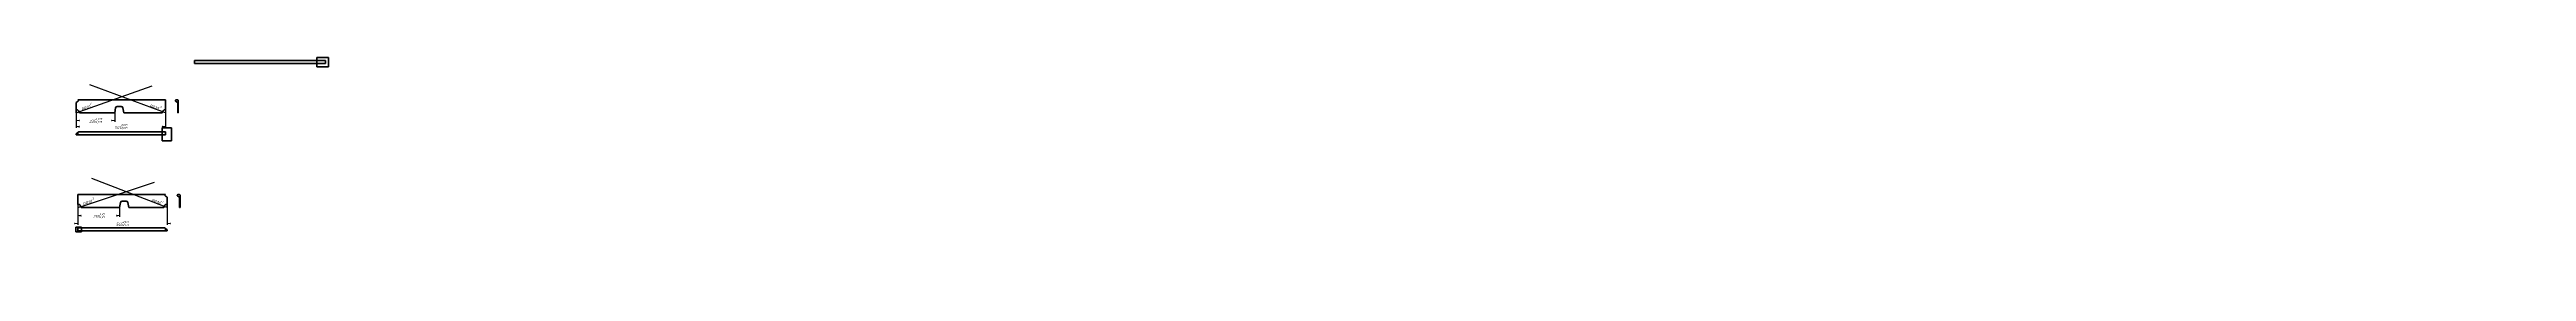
# Model space of a CAD drawing. Header units: millimetres. Extents: x 0 to 3780, y -368 to 405.
# Drawn here: x 0 to 3780, y 0 to 315 of the extents above; entities that cross this region are included whole.
import ezdxf

# ---------------------------------------------------------------- set-up
doc = ezdxf.new("R2010")
doc.units = ezdxf.units.MM
doc.linetypes.add('K5LT_BASIC', pattern=[0])
doc.linetypes.add('K5LT_THIN', pattern=[0])
doc.layers.add('Системный слой', color=7, linetype='Continuous')
doc.layers.add('Системный слой (1)', color=7, linetype='Continuous', true_color=0x909090)
doc.styles.add('KDIMTEXTSTYLE', font='GOST_AU.SHX', dxfattribs={"width": 0.96, "oblique": 15, "height": 5})
doc.dimstyles.new('KDIMSTYLE (0.25)', dxfattribs={"dimtxt": 5, "dimasz": 1, "dimexe": 2, "dimexo": 0, "dimgap": 1, "dimtad": 1, "dimlfac": 4, "dimtxsty": 'KDIMTEXTSTYLE', "dimsah": 1, "dimcen": 0, "dimdle": 1, "dimadec": 0, "dimazin": 0, "dimtfac": 0.667, "dimtmove": 0, "dimatfit": 3, "dimfxl": 1, "dimtvp": 1, "dimtolj": 1, "dimtzin": 0, "dimarcsym": 0})

# ---------------------------------------------------------------- blocks, each defined once
blk = doc.blocks.new('KDIMARROW_01')
at = {"layer": 'Системный слой'}
blk.add_hatch(color=0, dxfattribs=at).paths.add_polyline_path([(-5, -0.6582624912261956), (0, 0), (-5, 0.658262491226197), (-4.5, 5.51091059616309e-16)])
at = {"layer": 'Системный слой', "color": 0, "linetype": 'K5LT_THIN', "lineweight": 18}
for p, q in [((-4.5, 5.51091059616309e-16), (-5, 0.658262491226197)), ((-5, 0.658262491226197), (0, 0)), ((0, 0), (-5, -0.6582624912261956)), ((-5, -0.6582624912261956), (-4.5, 5.51091059616309e-16))]:
    blk.add_line(p, q, dxfattribs=at)
at = {"layer": 'Системный слой (1)', "color": 0, "linetype": 'K5LT_THIN', "lineweight": 18}
blk.add_line((0, 0), (-1, 0), dxfattribs=at)
blk = doc.blocks.new('U0')
at = {"layer": 'Системный слой (1)', "color": 5, "linetype": 'K5LT_BASIC', "lineweight": 60, "true_color": 0x0000ff}
for p, q in [((171.9712375406431, 207.4828602602768), (185.9712375406431, 207.4828602602768)), ((171.9712375406431, 187.4828602602768), (171.9712375406431, 207.4828602602768)), ((185.9712375406431, 207.4828602602768), (185.9712375406431, 187.4828602602768)), ((185.9712375406431, 187.4828602602768), (171.9712375406431, 187.4828602602768))]:
    blk.add_line(p, q, dxfattribs=at)
blk = doc.blocks.new('U1')
at = {"layer": 'Системный слой (1)', "color": 5, "linetype": 'K5LT_BASIC', "lineweight": 60, "true_color": 0x0000ff}
for p, q in [((40.2662888376808, 55.66416454634179), (49.0162888376808, 55.66416454634179)), ((40.2662888376808, 48.41416454634179), (40.2662888376808, 55.66416454634179)), ((49.0162888376808, 48.41416454634179), (40.2662888376808, 48.41416454634179)), ((49.0162888376808, 55.66416454634179), (49.0162888376808, 48.41416454634179))]:
    blk.add_line(p, q, dxfattribs=at)
blk = doc.blocks.new('U2')
at = {"layer": 'Системный слой (1)', "color": 5, "linetype": 'K5LT_BASIC', "lineweight": 60, "true_color": 0x0000ff}
for p, q in [((425.5635780661287, 315.1533987600566), (407.8135780661287, 315.1533987600566)), ((407.8135780661287, 315.1533987600566), (407.8135780661287, 301.1533987600566)), ((425.5635780661287, 301.1533987600566), (425.5635780661287, 315.1533987600566)), ((407.8135780661287, 301.1533987600566), (425.5635780661287, 301.1533987600566))]:
    blk.add_line(p, q, dxfattribs=at)

msp = doc.modelspace()

# ---------------------------------------------------------------- linework, layer by layer
at = {"layer": 'Системный слой (1)', "color": 5, "linetype": 'K5LT_BASIC', "lineweight": 60, "true_color": 0x0000ff}
for p, q in [((221.1625561219096, 310.5051330022658), (421.1625561219096, 310.5051330022658)), ((221.1625561219095, 309.5051330022658), (221.1625561219096, 310.5051330022658)), ((221.1625561219095, 306.9328788484928), (221.1625561219095, 309.5051330022658)), ((221.1625561219096, 305.9328788484928), (221.1625561219095, 306.9328788484928)), ((221.1625561219096, 305.9328788484928), (421.1625561219096, 305.9328788484928)), ((421.1625561219096, 309.5051330022658), (421.1625561219096, 310.5051330022658)), ((421.1625561219096, 306.9328788484928), (421.1625561219096, 309.5051330022658)), ((421.1625561219096, 305.9328788484928), (421.1625561219096, 306.9328788484928)), ((40.47123754061943, 230.3111020658797), (40.47123754064788, 245.6861020658801)), ((40.47123754061943, 230.3111020658797), (40.7212375406431, 230.3111020658829)), ((40.7212375406431, 230.3111020658829), (40.7212375406431, 235.3111020658829)), ((40.88142547614831, 246.4936426088725), (43.63330375889973, 248.5035615228637)), ((43.04349169435284, 250.3111020659014), (176.971237540643, 250.3111020659018)), ((45.7212375406431, 230.3111020658829), (99.4712375406431, 230.3111020658824)), ((99.4712375406431, 230.3111020658824), (100.8849632469088, 238.2494271176451)), ((103.3462375406431, 240.3111020658824), (109.3462375406431, 240.3111020658824)), ((111.8075118343774, 238.2494271176451), (113.2212375406431, 230.3111020658824)), ((113.2212375406431, 230.3111020658824), (171.9712375406431, 230.3111020658816)), ((176.971237540643, 250.3111020659018), (176.971237540643, 249.3111020658801)), ((176.9712375406431, 235.311102065883), (176.971237540643, 249.3111020658801)), ((192.3814254762065, 248.503561522909), (195.1333037589691, 246.4936426088937)), ((195.5434916944744, 250.3111020659014), (192.9712375407013, 250.3111020659014)), ((195.5434916944744, 245.6861020659014), (195.5434916944747, 230.3111020658829)), ((196.5434916944744, 230.3111020658797), (195.5434916944747, 230.3111020658829)), ((196.5434916944744, 248.5035615228637), (196.5434916944744, 249.3111020658798)), ((196.5434916944744, 246.4936426088725), (196.5434916944744, 248.5035615228637)), ((196.5434916944744, 245.6861020658801), (196.5434916944744, 246.4936426088725)), ((196.5434916944744, 230.3111020658797), (196.5434916944744, 245.6861020658801)), ((40.88142547609152, 198.1490358476123), (40.47123754061943, 197.738847912107)), ((40.47123754064788, 196.738847912107), (40.47123754061943, 197.738847912107)), ((40.47123754064788, 196.738847912107), (40.88142547614831, 196.738847912107)), ((43.04349169438126, 200.31110206588), (40.88142547609152, 198.1490358476123)), ((40.88142547614831, 196.738847912107), (43.63330375889973, 196.738847912107)), ((43.04349169438126, 200.31110206588), (44.04349169441195, 201.31110206588)), ((43.04349169435284, 197.738847912107), (43.04349169438126, 200.31110206588)), ((43.04349169435284, 197.738847912107), (44.04349169441616, 196.738847912107)), ((43.63330375889973, 196.738847912107), (44.04349169441616, 196.738847912107)), ((44.04349169441616, 201.3111020706633), (176.971237540643, 201.31110206588)), ((44.04349169441616, 196.738847912107), (176.971237540643, 196.738847912107)), ((176.971237540643, 200.31110206588), (176.971237540643, 201.31110206588)), ((176.971237540643, 197.738847912107), (176.971237540643, 200.31110206588)), ((176.971237540643, 197.738847912107), (176.971237540643, 196.738847912107)), ((43.25908184873151, 105.436102065896), (43.25908184873151, 104.4361020658743)), ((177.1868276950217, 105.4361020658956), (43.25908184873151, 105.436102065896)), ((43.25908184873147, 90.43610206587712), (43.25908184873151, 104.4361020658743)), ((107.0090818487314, 85.4361020658765), (48.25908184873147, 85.4361020658757)), ((107.0090818487314, 85.4361020658765), (108.4228075549971, 93.37442711763921)), ((110.8840818487314, 95.4361020658765), (116.8840818487314, 95.4361020658765)), ((119.3453561424657, 93.37442711763921), (120.7590818487314, 85.4361020658765)), ((174.5090818487315, 85.4361020658771), (120.7590818487314, 85.4361020658765)), ((179.3488939132262, 101.6186426088667), (176.5970156304748, 103.6285615228578)), ((179.5090818487315, 90.43610206587712), (179.5090818487315, 85.4361020658771)), ((179.7590818487551, 85.43610206587388), (179.5090818487315, 85.4361020658771)), ((179.7590818487551, 85.43610206587388), (179.7590818487267, 100.8111020658743)), ((195.1692697842659, 103.6285615229035), (197.9211480670285, 101.6186426088883)), ((198.3313360025338, 105.436102065896), (195.7590818487607, 105.436102065896)), ((198.3313360025338, 100.8111020658959), (198.3313360025342, 90.4361020658771)), ((198.3313360025341, 85.4361020658757), (198.3313360025342, 90.4361020658771)), ((199.3313360025338, 90.43610206587712), (198.3313360025342, 90.4361020658771)), ((199.331336002534, 85.4361020658757), (198.3313360025341, 85.4361020658757)), ((199.3313360025338, 90.43610206587712), (199.3313360025338, 104.4361020658743)), ((199.3313360025338, 90.43610206587712), (199.331336002534, 85.4361020658757)), ((176.1868276949584, 54.43610207064728), (43.25908184873151, 54.43610206586402)), ((43.25908184873151, 53.43610206586402), (43.25908184873151, 54.43610206586402)), ((43.2590818487315, 50.86384791209093), (43.25908184873151, 53.43610206586402)), ((43.2590818487315, 50.86384791209093), (43.25908184873151, 49.86384791209093)), ((176.1868276949584, 49.86384791209093), (43.25908184873151, 49.86384791209093)), ((177.1868276949933, 53.43610206586402), (176.1868276949583, 54.4361020658597)), ((177.1868276950217, 50.86384791209093), (176.1868276949584, 49.86384791209093)), ((176.5970156304748, 49.86384791209093), (176.1868276949584, 49.86384791209093)), ((179.3488939132262, 49.86384791209093), (176.5970156304748, 49.86384791209093)), ((177.1868276950217, 50.86384791209093), (177.1868276949933, 53.43610206586402)), ((177.1868276949933, 53.43610206586402), (179.348893913283, 51.27403584759622)), ((179.348893913283, 51.27403584759622), (179.7590818487551, 50.86384791209093)), ((179.7590818487267, 49.86384791209093), (179.3488939132262, 49.86384791209093)), ((179.7590818487267, 49.86384791209093), (179.7590818487551, 50.86384791209093))]:
    msp.add_line(p, q, dxfattribs=at)
for centre, radius, start, end in [((41.47123754064307, 245.6861020658801), 1.000000000000001, 126.1436728622677, 180), ((40.72123754064307, 230.3111020658829), 5.000000000000004, 0, 90), ((43.04349169441616, 249.3111020658801), 1.000000000000001, 0, 90.00000000362817), ((43.04349169441195, 249.3111020658801), 1.000000000000001, 306.1436728609352, 0), ((103.3462375406431, 237.8111020658824), 2.500000000000002, 89.9999999999999, 169.9021361604662), ((109.3462375406431, 237.8111020658824), 2.500000000000001, 10.09786383953383, 90), ((176.9712375406431, 230.3111020658829), 5.000000000000004, 89.99999999998381, 180), ((192.9712375407013, 249.3111020659014), 1.000000000000015, 89.99999999999807, 233.8563271377296), ((194.5434916944744, 245.6861020659014), 0.9999999999999872, 0, 53.85632713773457), ((195.5434916944744, 249.3111020659014), 1.000000000000004, 0, 90), ((43.25908184873146, 85.4361020658771), 5.000000000000004, 0, 90), ((110.8840818487315, 92.9361020658765), 2.500000000000003, 89.99999999999994, 169.9021361604661), ((116.8840818487315, 92.9361020658765), 2.500000000000001, 10.09786383953372, 90), ((179.5090818487315, 85.4361020658771), 5.000000000000004, 90, 180), ((177.1868276949584, 104.4361020658743), 1.000000000000001, 89.99999999637183, 180), ((177.1868276949626, 104.4361020658743), 1.000000000000001, 180.0000000000234, 233.8563271390649), ((178.7590818487315, 100.8111020658743), 1.000000000000001, 0, 53.85632713773225), ((195.7590818487607, 104.436102065896), 1.000000000000015, 90, 233.8563271377315), ((197.3313360025338, 100.811102065896), 0.9999999999999872, 0, 53.85632713773528), ((198.3313360025338, 104.436102065896), 1.000000000000004, 0, 90)]:
    msp.add_arc(centre, radius, start, end, dxfattribs=at)

# ---------------------------------------------------------------- block references
at = {"layer": 'Системный слой (1)'}
for name in ['U2', 'U0', 'U1']:
    msp.add_blockref(name, (0, 0), dxfattribs=at)

# ---------------------------------------------------------------- dimensions: what is measured, and where the dimension line sits
at = {"layer": 'Системный слой (1)', "color": 7}
for center, radius, location in [((40.72123754064307, 230.3111020658829), 5.000000000000052, (57.48300042404932, 236.3352543569618)), ((176.9712375406431, 230.3111020658829), 5.000000000000072, (160.2715171812904, 236.5051674275874)), ((43.25908184873146, 85.4361020658771), 4.999999999999999, (60.15247910234883, 91.0805892008716)), ((179.5090818487315, 85.4361020658771), 5.000000000000077, (162.8980317107702, 91.86417480191423))]:
    msp.add_radius_dim(center=center, radius=radius, location=location, dimstyle='KDIMSTYLE (0.25)', override={"dimpost": '\\H5.0;\\W0.965;\\Q15;R<>\\H0.65x;\\S+1^;\\H1.5x;', "dimblk2": 'KDIMARROW_01', "dimclrt": 7, "dimtolj": 1}, dxfattribs=at).render()
for base, p1, p2, location, override in [((176.9712375406445, 209.4828602602767), (40.7212375406431, 235.3111020658829), (176.9712375406445, 235.311102065883), (108.8462375406438, 209.4828602602768), {"dimexo": 0, "dimpost": '\\H5.0;\\W0.965;\\Q15;<>\\H0.65x;\\S0,875^0,875;\\H1.5x;', "dimblk1": 'KDIMARROW_01', "dimblk2": 'KDIMARROW_01', "dimse1": 0, "dimse2": 0, "dimclrt": 7, "dimtolj": 1}), ((99.47123754064299, 218.7456409161419), (40.7212375406431, 230.3111020658829), (99.4712375406431, 230.3111020658824), (70.09623754064299, 218.7456409161422), {"dimexo": 0, "dimpost": '\\H5.0;\\W0.965;\\Q15;<>\\H0.65x;\\S0,575^0,575;\\H1.5x;', "dimblk1": 'KDIMARROW_01', "dimblk2": 'KDIMARROW_01', "dimse1": 0, "dimse2": 0, "dimclrt": 7, "dimtolj": 1}), ((43.25908184873146, 61.19619561284492), (179.5090818487315, 90.43610206587712), (43.25908184873146, 90.4361020658771), (111.3840818487315, 61.19619561284492), {"dimexo": 0, "dimpost": '\\H5.0;\\W0.965;\\Q15;<>\\H0.65x;\\S0,875^0,875;\\H1.5x;', "dimblk1": 'KDIMARROW_01', "dimblk2": 'KDIMARROW_01', "dimse1": 0, "dimse2": 0, "dimclrt": 7, "dimtolj": 1}), ((107.0090818487313, 73.22851671997506), (43.25908184873146, 85.4361020658771), (107.0090818487315, 85.4361020658765), (75.13408184873134, 73.22851671997537), {"dimexo": 0, "dimpost": '\\H5.0;\\W0.965;\\Q15;<>\\H0.65x;\\S0,65^0,65;\\H1.5x;', "dimblk1": 'KDIMARROW_01', "dimblk2": 'KDIMARROW_01', "dimse1": 0, "dimse2": 0, "dimclrt": 7, "dimtolj": 1})]:
    msp.add_linear_dim(base=base, p1=p1, p2=p2, location=location, dimstyle='KDIMSTYLE (0.25)', override=override, dxfattribs=at).render()

doc.saveas('drawing.dxf')
